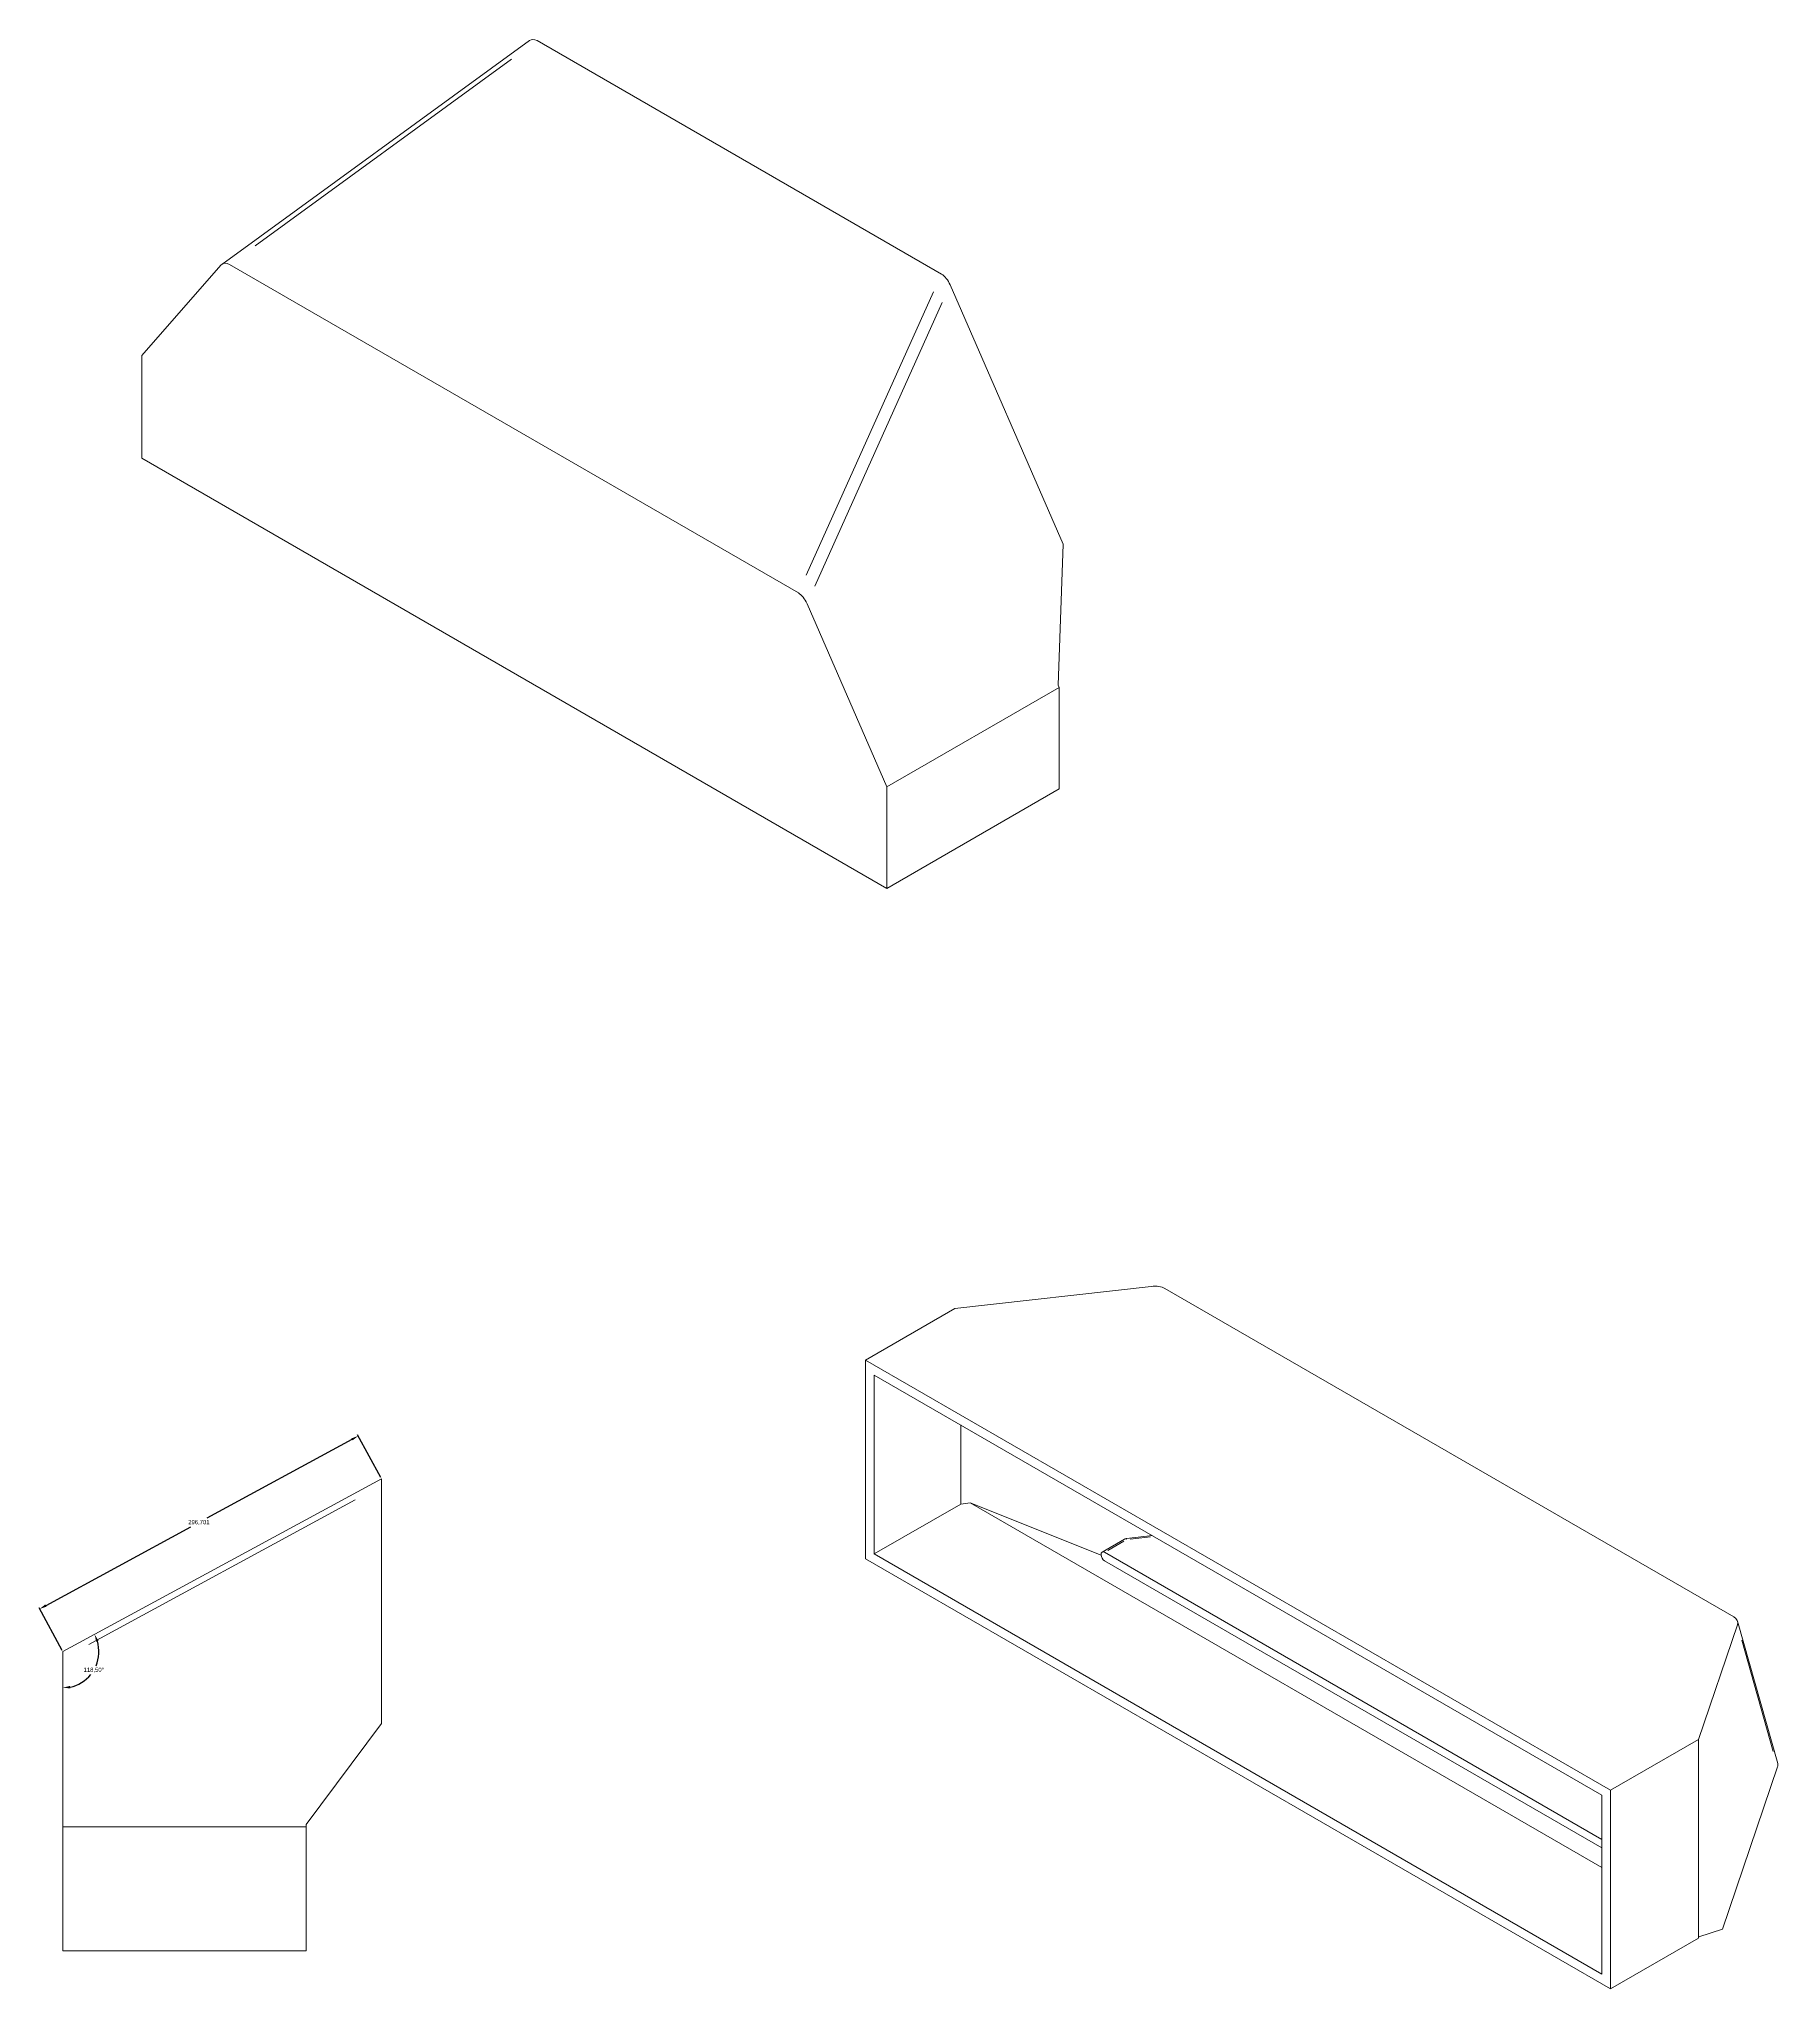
# Model space of a CAD drawing. Header units: millimetres. Extents: x 2263 to 6070, y 2876 to 5287.
# Drawn here: x 4647 to 6070, y 3692 to 5287 of the extents above; entities that cross this region are included whole.
import ezdxf

# ---------------------------------------------------------------- set-up
doc = ezdxf.new("R2010")
doc.units = ezdxf.units.MM
doc.header["$PDSIZE"] = -1
doc.dimstyles.new('ISO-25', dxfattribs={"dimtxt": 2.5, "dimasz": 2.5, "dimexe": 1.25, "dimexo": 0.625, "dimtad": 1, "dimtxsty": 'Standard', "dimcen": 2.5, "dimadec": 0, "dimazin": 0, "dimtfac": 1, "dimtmove": 0, "dimatfit": 3, "dimfxl": 1, "dimarcsym": 0})

# ---------------------------------------------------------------- blocks, each defined once
blk = doc.blocks.new('*D5')
at = {"color": 0, "lineweight": -2}
for start, end in [(336.9925, 16.8605), (281.6351, 320.817)]:
    blk.add_arc((4666.8, 3967.6), 29.6, start, end, dxfattribs=at)
at = {"color": 0}
for points in [[(4694.2, 3975.8), (4696.1, 3976.6), (4692.8, 3981.7)], [(4672.9, 3937.6), (4672.7, 3939.6), (4666.8, 3938)]]:
    blk.add_solid(points, dxfattribs=at)
at = {"layer": 'Defpoints', "color": 0}
for p in [(4927.6, 4109.2), (4666.8, 3967.6), (4666.8, 3961.8), (4685.6, 3944.8), (4666.8, 3824.4)]:
    blk.add_point(p, dxfattribs=at)
at = {"color": 0, "insert": (4692.2, 3952.5), "char_height": 3.5, "attachment_point": 5}
blk.add_mtext('118,50°', dxfattribs=at)
blk = doc.blocks.new('*D6')
at = {"color": 0, "lineweight": -2}
for p, q in [((4903.3, 4141.2), (4784.8, 4076.9)), ((4927.1, 4110), (4908.1, 4145)), ((4653.1, 4005.4), (4771.7, 4069.8)), ((4666.3, 3968.5), (4647.4, 4003.4))]:
    blk.add_line(p, q, dxfattribs=at)
at = {"color": 0}
for points in [[(4902.8, 4142.1), (4903.8, 4140.4), (4908.6, 4144.1)], [(4652.6, 4006.3), (4653.6, 4004.5), (4647.8, 4002.5)]]:
    blk.add_solid(points, dxfattribs=at)
at = {"layer": 'Defpoints', "color": 0}
for p in [(4908.6, 4144.1), (4927.6, 4109.2), (4666.8, 3967.6)]:
    blk.add_point(p, dxfattribs=at)
at = {"color": 0, "insert": (4778.2, 4073.3), "char_height": 3.5, "attachment_point": 5}
blk.add_mtext('296,701', dxfattribs=at)

msp = doc.modelspace()

# ---------------------------------------------------------------- linework, layer by layer
at = {"color": 7, "linetype": 'Continuous', "lineweight": 15}
for p, q in [((5048.6261, 5286.0236), (4796.9782, 5102.8291)), ((5054.9109, 5285.9142), (5385.8694, 5094.8559)), ((4731.5422, 5028.3462), (4796.1634, 5102.0818)), ((4803.263, 5102.7198), (5268.7522, 4833.9986)), ((5392.9691, 5086.0209), (5485.3576, 4873.9319)), ((4731.5422, 5028.3462), (4731.5422, 4944.1324)), ((5341.1619, 4592.2064), (4731.5422, 4944.1324)), ((5485.3576, 4873.9319), (5481.2826, 4758.4282)), ((5275.8519, 4825.1635), (5341.1619, 4675.2365)), ((5341.1619, 4675.2365), (5482.0837, 4756.589)), ((5482.0837, 4756.589), (5481.2826, 4758.4282)), ((5482.0837, 4756.589), (5482.0828, 4673.5583)), ((5341.1619, 4592.2064), (5341.1619, 4675.2365)), ((5482.0828, 4673.5583), (5341.1619, 4592.2064)), ((5396.7571, 4248.3215), (5557.5371, 4266.5278)), ((5568.7385, 4264.7971), (6034.2276, 3996.0759)), ((5396.7571, 4248.3215), (5323.8297, 4206.2214)), ((5933.4494, 3854.2955), (5323.8297, 4206.2214)), ((5323.8297, 4206.2214), (5323.8297, 4043.4911)), ((5926.3784, 3850.2121), (5330.9008, 4193.974)), ((5330.9008, 4193.974), (5330.9008, 4047.5745)), ((5401.6729, 4153.1181), (5401.6729, 4088.4294)), ((4666.8038, 3967.6129), (4927.56, 4109.1664)), ((4927.56, 4109.1664), (4927.56, 4103.3656)), ((4927.56, 4103.3656), (4927.56, 3908.9428)), ((4927.56, 4097.9893), (4927.6691, 4097.9893)), ((4927.6691, 4047.9893), (4927.6691, 4097.9893)), ((5401.6729, 4088.4294), (5330.9008, 4047.5745)), ((5401.6729, 4088.4294), (5409.4615, 4089.3112)), ((5409.4615, 4089.3112), (5926.3784, 3790.9015)), ((5516.5083, 4046.6092), (5409.4615, 4089.3112)), ((5535.6081, 4059.6866), (5517.33, 4049.1349)), ((5558.4566, 4062.6088), (5537.1579, 4060.197)), ((5323.8297, 4043.4911), (5933.4494, 3691.5652)), ((5330.9008, 4047.5745), (5926.3784, 3703.8126)), ((5516.5014, 4046.8416), (5516.5014, 4047.3035)), ((5926.3784, 3813.9527), (5519.3298, 4048.9369)), ((5926.3784, 3806.9585), (5519.3298, 4041.9426)), ((6037.2256, 3989.6095), (6005.3518, 3895.8038)), ((6070.1438, 3876.1438), (6037.3158, 3992.4478)), ((4666.8038, 3961.8122), (4666.8038, 3967.6129)), ((4666.8038, 3961.8122), (4666.8038, 3824.3735)), ((4927.56, 3908.9428), (4866.0973, 3826.0595)), ((5933.4494, 3854.2955), (6005.3518, 3895.8038)), ((6005.3518, 3895.8038), (6005.3518, 3733.0725)), ((6070.0536, 3873.3055), (6024.9645, 3740.6065)), ((5926.3784, 3703.8126), (5926.3784, 3850.2121)), ((5933.4494, 3691.5652), (5933.4494, 3854.2955)), ((4666.8038, 3824.3735), (4866.0973, 3824.3735)), ((4666.8038, 3722.6883), (4666.8038, 3824.3735)), ((4866.0973, 3824.3735), (4866.0961, 3722.6883)), ((4866.0973, 3824.3735), (4866.0973, 3826.0595)), ((6005.3518, 3733.0725), (6005.7428, 3734.2232)), ((6024.9645, 3740.6065), (6005.7428, 3734.2232)), ((4866.0961, 3722.6883), (4666.8038, 3722.6883)), ((6005.3518, 3733.0725), (5933.4494, 3691.5652))]:
    msp.add_line(p, q, dxfattribs=at)
at = {"color": 8, "linetype": 'Continuous', "lineweight": 15}
for p, q in [((5033.9461, 5270.6523), (4824.2279, 5117.9817)), ((5275.2213, 4848.4074), (5379.4003, 5080.4471)), ((5386.4999, 5071.6121), (5282.321, 4839.5723)), ((4906.1505, 4091.7433), (4688.2133, 3973.4345)), ((5535.0018, 4057.9841), (5521.936, 4050.4414)), ((5556.7853, 4061.6602), (5540.3789, 4059.8024)), ((6066.4746, 3885.9851), (6040.8045, 3976.9298))]:
    msp.add_line(p, q, dxfattribs=at)
at = {"color": 8, "linetype": 'Continuous', "lineweight": 15, "flags": 128}
for points in [[(5537.4005, 4059.5847), (5537.0561, 4059.7444), (5536.5255, 4059.8648)], [(5537.2114, 4060.1759), (5537.3133, 4060.1071), (5537.4577, 4059.8679)]]:
    msp.add_lwpolyline(points, dxfattribs=at)
at = {"color": 7, "linetype": 'Continuous', "lineweight": 15}
for centre, radius, start, end in [((4925.1691, 4047.9893), 2.5, 343.0168217, 0), ((5518.2257, 4047.5832), 1.7468, 50.7967148, 189.214037), ((5522.6423, 4047.1211), 6.1472, 182.6054785, 237.3945217)]:
    msp.add_arc(centre, radius, start, end, dxfattribs=at)
for centre, major_axis, ratio, start_param, end_param in [((5053.6802, 5277.3337), (-4.2901, 9.1421), 0.676497828, 5.512469113, 6.412903803), ((4802.0323, 5094.1393), (-4.2901, 9.1421), 0.676497828, 5.512469114, 6.570942643), ((5387.1001, 5084.8545), (-5.4933, 10.5461), 0.487926171, 4.570907124, 5.629380655), ((5269.9829, 4823.9971), (-5.4933, 10.5461), 0.487926171, 4.57090712, 5.629380655), ((5559.462, 4260.8628), (11.8798, 0.5153), 0.487851137, 0.653873524, 1.712347053), ((6027.4126, 3990.7207), (10.0623, 0.8545), 0.67640017, 5.995577511, 7.054051046), ((6060.2406, 3874.4167), (10.0623, 0.8545), 0.67640017, 5.995577515, 6.412808171)]:
    msp.add_ellipse(centre, major_axis=major_axis, ratio=ratio, start_param=start_param, end_param=end_param, dxfattribs=at)
msp.add_open_spline([(5537.1624, 4060.1785), (5537.0843, 4060.1751), (5536.6861, 4060.1575), (5536.1461, 4059.9924), (5535.7518, 4059.74), (5535.6273, 4059.6603)], degree=3, knots=[0, 0, 0, 0, 0.1431060998, 0.7296040878, 1, 1, 1, 1], dxfattribs=at)

# ---------------------------------------------------------------- dimensions: what is measured, and where the dimension line sits
dim = msp.add_aligned_dim(p1=(4666.8038, 3967.6129), p2=(4927.56, 4109.1664), distance=39.7474, dimstyle='ISO-25', override={"dimtxt": 3.5, "dimasz": 6, "dimexe": 1, "dimexo": 1, "dimgap": 1.524, "dimtih": 1, "dimtoh": 1, "dimdec": 3, "dimzin": 0, "dimadec": 2, "dimtdec": 3, "dimtzin": 0})
dim.commit()
dim.dimension.update_dxf_attribs({"geometry": '*D6', "text_midpoint": (4778.2188, 4073.3218)})
dim = msp.add_angular_dim_2l(base=(4685.6292, 3944.7746), line1=((4666.8038, 3967.6129), (4927.56, 4109.1664)), line2=((4666.8038, 3961.8122), (4666.8038, 3824.3735)), dimstyle='ISO-25', override={"dimtxt": 3.5, "dimasz": 6, "dimexe": 1, "dimexo": 1, "dimgap": 1.524, "dimtih": 1, "dimtoh": 1, "dimdec": 3, "dimzin": 0, "dimadec": 2, "dimtdec": 3, "dimtzin": 0})
dim.commit()
dim.dimension.update_dxf_attribs({"geometry": '*D5', "text_midpoint": (4692.2391, 3952.4792)})

doc.saveas('drawing.dxf')
